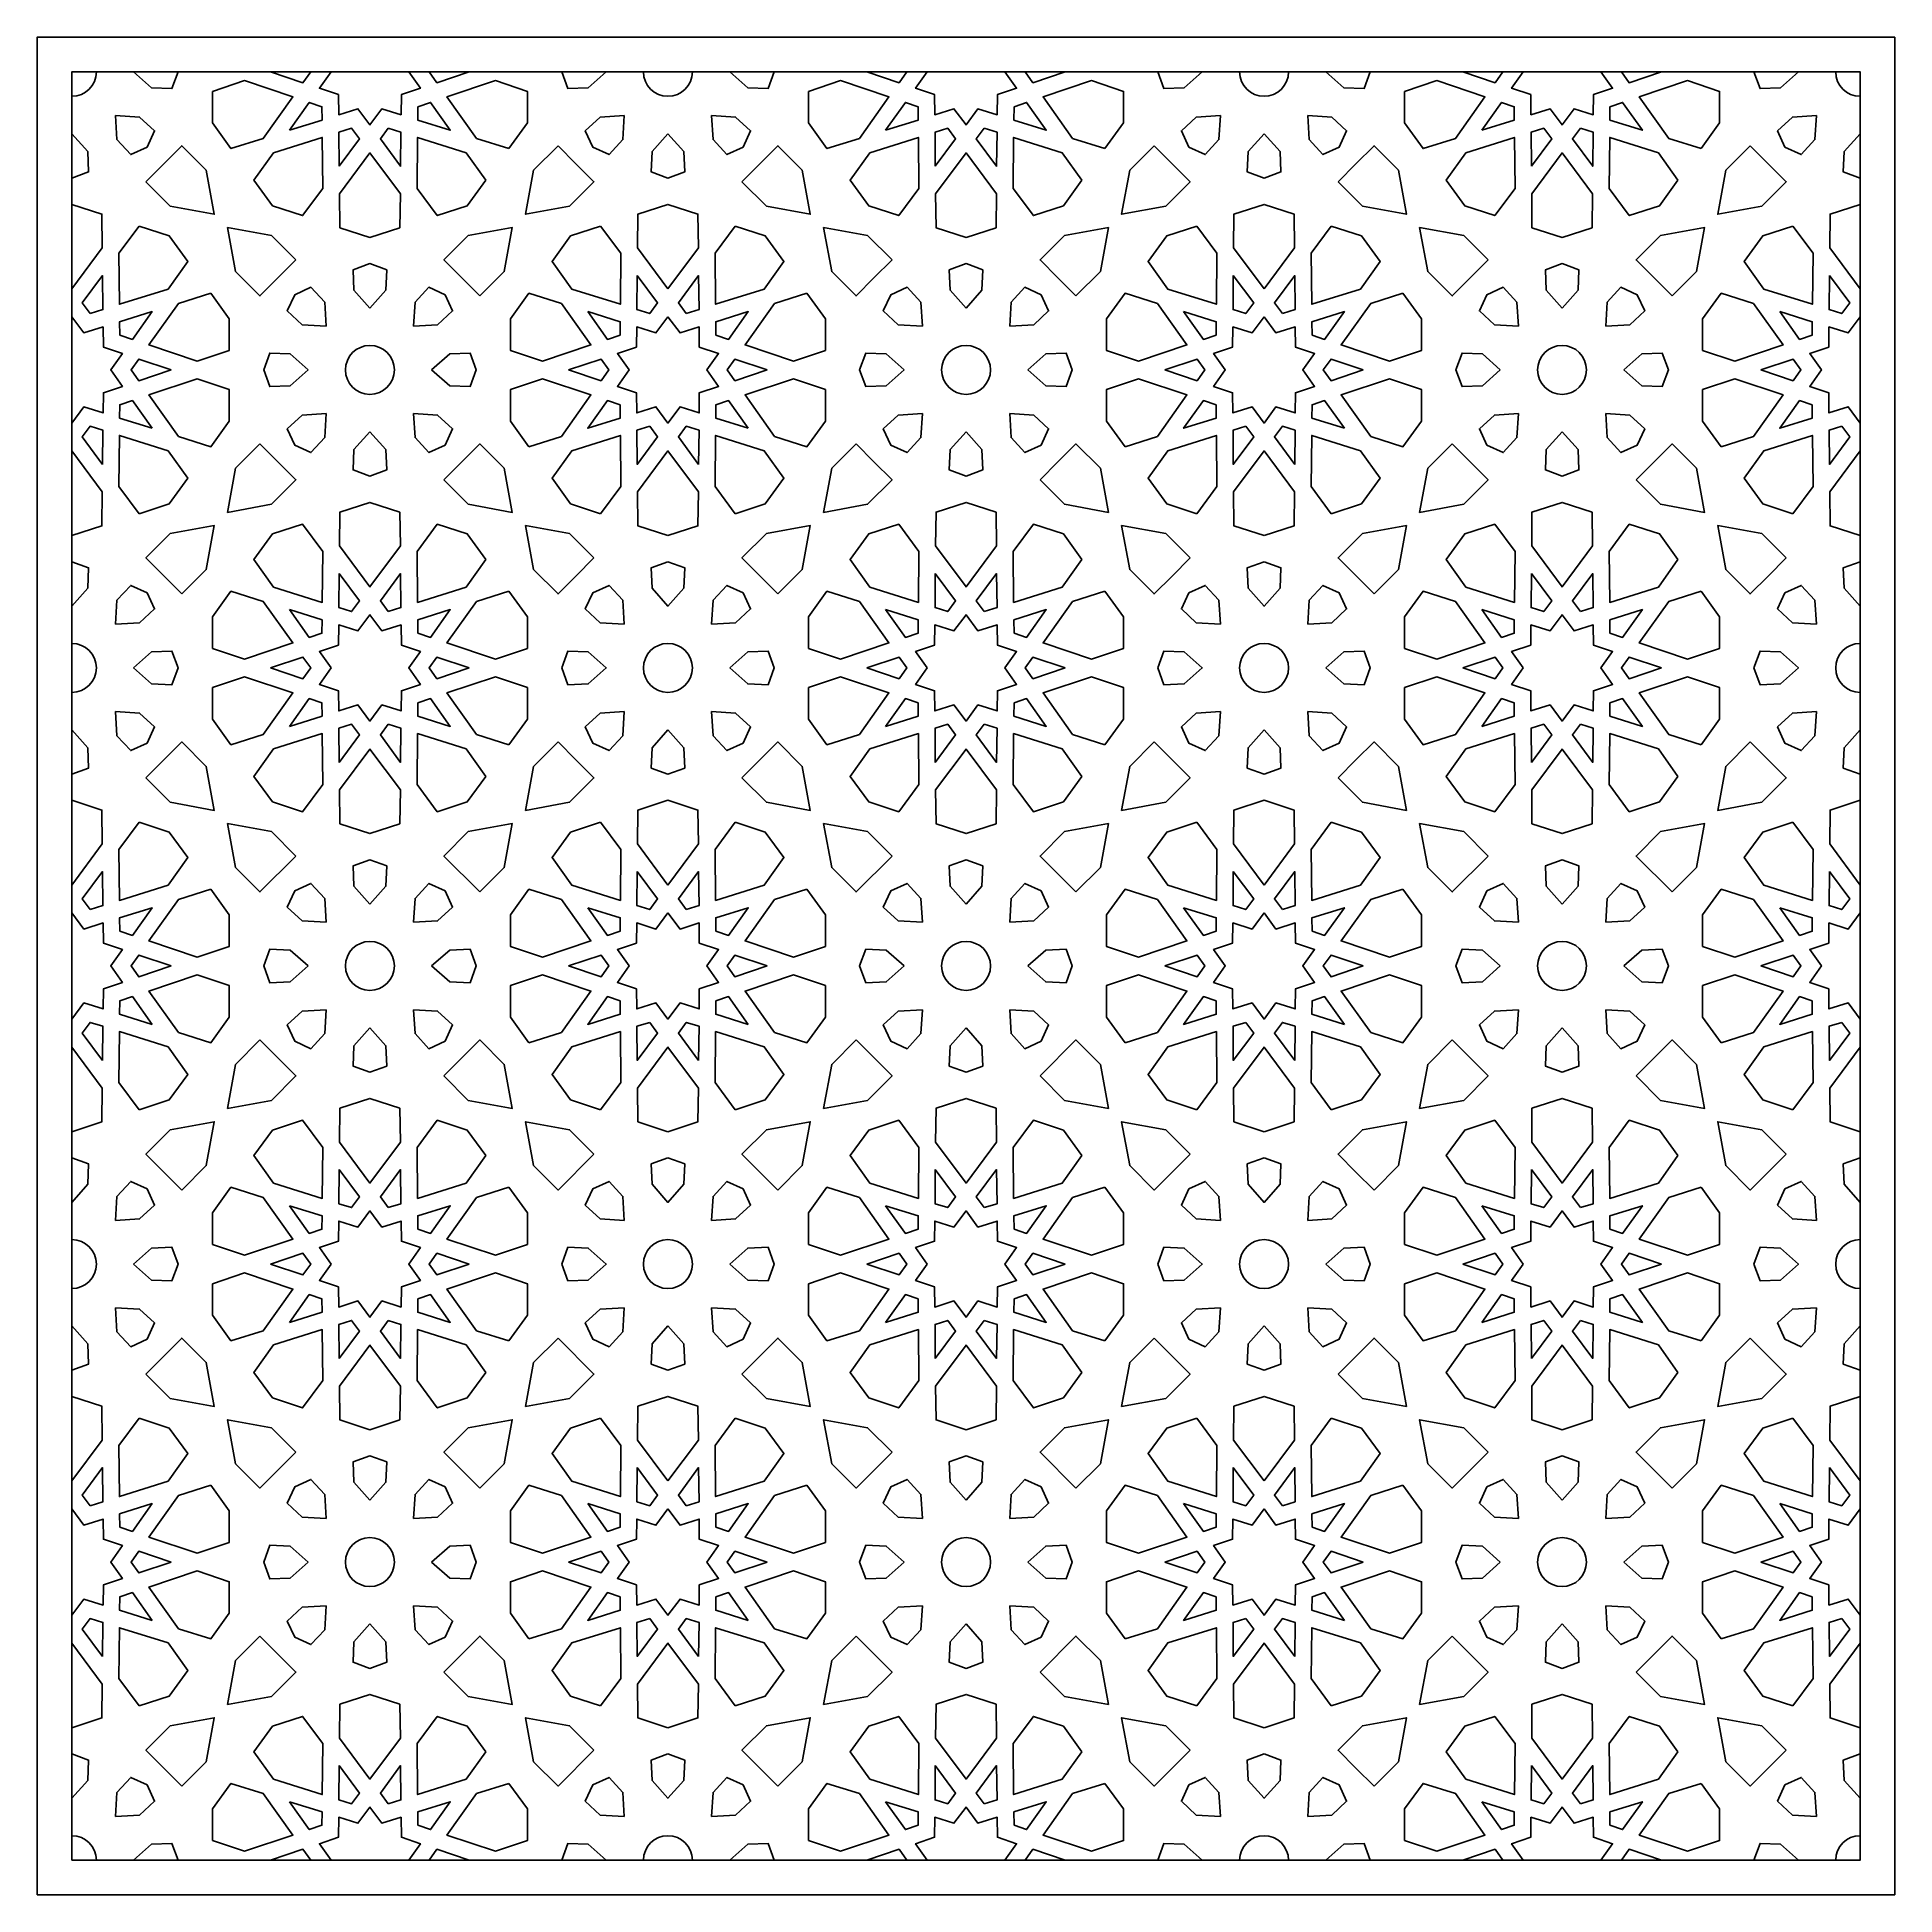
# Model space of a CAD drawing. Extents: x 122 to 256, y 179 to 312.
import ezdxf

# ---------------------------------------------------------------- set-up
doc = ezdxf.new("R2010")
doc.units = 0
doc.layers.add('LAYER_01', color=7, linetype='CONTINUOUS')

msp = doc.modelspace()

# ---------------------------------------------------------------- linework, layer by layer
at = {"layer": 'LAYER_01'}
for points in [[(122.44, 178.53), (256.03, 178.53), (256.03, 312.12), (122.44, 312.12)], [(124.94, 181.02), (253.54, 181.02), (253.54, 309.63), (124.94, 309.63)], [(135.04, 308.22), (137.35, 309), (140.83, 307.83), (138.7, 304.84), (136.38, 304.11), (135.04, 305.95)], [(156.36, 304.11), (154.04, 304.84), (151.91, 307.83), (155.39, 309), (157.7, 308.22), (157.7, 305.95)], [(177.91, 308.22), (180.22, 309), (183.69, 307.83), (181.57, 304.84), (179.24, 304.11), (177.91, 305.95)], [(199.23, 304.11), (196.9, 304.84), (194.78, 307.83), (198.26, 309), (200.57, 308.22), (200.57, 305.95)], [(220.78, 308.22), (223.09, 309), (226.56, 307.83), (224.44, 304.84), (222.11, 304.11), (220.78, 305.95)], [(242.1, 304.11), (239.77, 304.84), (237.65, 307.83), (241.12, 309), (243.43, 308.22), (243.43, 305.95)], [(140.59, 305.43), (142.93, 306.16), (142.92, 307.12), (142.01, 307.43)], [(149.82, 307.12), (149.81, 306.16), (152.15, 305.43), (150.73, 307.43)], [(183.46, 305.43), (185.8, 306.16), (185.79, 307.12), (184.88, 307.43)], [(192.69, 307.12), (192.68, 306.16), (195.01, 305.43), (193.59, 307.43)], [(226.33, 305.43), (228.67, 306.16), (228.66, 307.12), (227.75, 307.43)], [(235.55, 307.12), (235.54, 306.16), (237.88, 305.43), (236.46, 307.43)], [(128.08, 306.49), (128.18, 304.76), (129.17, 303.68), (130.34, 304.22), (130.88, 305.39), (129.8, 306.38)], [(164.66, 306.49), (162.94, 306.38), (161.86, 305.39), (162.4, 304.22), (163.57, 303.68), (164.56, 304.76)], [(170.94, 306.49), (171.05, 304.76), (172.04, 303.68), (173.21, 304.22), (173.75, 305.39), (172.67, 306.38)], [(207.53, 306.49), (205.8, 306.38), (204.73, 305.39), (205.27, 304.22), (206.44, 303.68), (207.42, 304.76)], [(213.81, 306.49), (213.92, 304.76), (214.91, 303.68), (216.08, 304.22), (216.61, 305.39), (215.54, 306.38)], [(250.4, 306.49), (248.67, 306.38), (247.6, 305.39), (248.13, 304.22), (249.3, 303.68), (250.29, 304.76)], [(139.44, 303.81), (138.03, 301.83), (139.37, 299.99), (141.53, 299.29), (142.98, 301.24), (142.94, 304.91)], [(144.16, 302.84), (145.62, 304.8), (145.05, 305.57), (144.14, 305.29)], [(147.69, 305.57), (147.12, 304.8), (148.58, 302.84), (148.6, 305.29)], [(154.71, 301.83), (153.37, 299.99), (151.21, 299.29), (149.76, 301.24), (149.8, 304.91), (153.29, 303.81)], [(167.8, 305.18), (166.66, 303.89), (166.6, 302.43), (167.8, 301.98), (169.01, 302.43), (168.95, 303.89)], [(182.31, 303.81), (180.9, 301.83), (182.24, 299.99), (184.4, 299.29), (185.85, 301.24), (185.81, 304.91)], [(187.03, 302.84), (188.49, 304.8), (187.92, 305.57), (187.01, 305.29)], [(190.55, 305.57), (189.98, 304.8), (191.44, 302.84), (191.47, 305.29)], [(197.57, 301.83), (196.24, 299.99), (194.08, 299.29), (192.63, 301.24), (192.66, 304.91), (196.16, 303.81)], [(210.67, 305.18), (209.52, 303.89), (209.46, 302.43), (210.67, 301.98), (211.88, 302.43), (211.82, 303.89)], [(225.18, 303.81), (223.77, 301.83), (225.1, 299.99), (227.26, 299.29), (228.72, 301.24), (228.68, 304.91)], [(229.9, 302.84), (231.36, 304.8), (230.79, 305.57), (229.87, 305.29)], [(233.42, 305.57), (232.85, 304.8), (234.31, 302.84), (234.34, 305.29)], [(240.44, 301.83), (239.11, 299.99), (236.94, 299.29), (235.49, 301.24), (235.53, 304.91), (239.03, 303.81)], [(130.26, 301.72), (131.55, 303.01), (132.84, 304.31), (134.6, 302.55), (135.18, 299.39), (132.01, 299.97)], [(148.53, 298.42), (148.56, 300.85), (146.37, 303.8), (144.18, 300.85), (144.21, 298.42), (146.37, 297.72)], [(159.9, 304.31), (161.19, 303.01), (162.48, 301.72), (160.73, 299.97), (157.56, 299.39), (158.14, 302.55)], [(173.12, 301.72), (174.42, 303.01), (175.71, 304.31), (177.46, 302.55), (178.04, 299.39), (174.88, 299.97)], [(191.4, 298.42), (191.42, 300.85), (189.24, 303.8), (187.05, 300.85), (187.08, 298.42), (189.24, 297.72)], [(202.76, 304.31), (204.06, 303.01), (205.35, 301.72), (203.6, 299.97), (200.43, 299.39), (201.01, 302.55)], [(215.99, 301.72), (217.28, 303.01), (218.58, 304.31), (220.33, 302.55), (220.91, 299.39), (217.75, 299.97)], [(234.27, 298.42), (234.29, 300.85), (232.1, 303.8), (229.92, 300.85), (229.94, 298.42), (232.1, 297.72)], [(245.63, 304.31), (246.92, 303.01), (248.22, 301.72), (246.46, 299.97), (243.3, 299.39), (243.88, 302.55)], [(167.8, 294.02), (165.62, 296.97), (165.64, 299.4), (167.8, 300.1), (169.96, 299.4), (169.99, 296.97)], [(210.67, 294.02), (208.48, 296.97), (208.51, 299.4), (210.67, 300.1), (212.83, 299.4), (212.86, 296.97)], [(129.78, 298.53), (131.94, 297.83), (133.27, 295.99), (131.86, 294.01), (128.36, 292.91), (128.32, 296.58)], [(141.05, 296.1), (139.76, 294.81), (138.46, 293.51), (136.71, 295.27), (136.13, 298.43), (139.29, 297.85)], [(154.28, 293.51), (152.98, 294.81), (151.69, 296.1), (153.44, 297.85), (156.61, 298.43), (156.03, 295.27)], [(162.96, 298.53), (164.42, 296.58), (164.38, 292.91), (160.88, 294.01), (159.47, 295.99), (160.8, 297.83)], [(172.64, 298.53), (174.8, 297.83), (176.14, 295.99), (174.73, 294.01), (171.23, 292.91), (171.19, 296.58)], [(183.92, 296.1), (182.62, 294.81), (181.33, 293.51), (179.58, 295.27), (179, 298.43), (182.16, 297.85)], [(197.14, 293.51), (195.85, 294.81), (194.56, 296.1), (196.31, 297.85), (199.48, 298.43), (198.9, 295.27)], [(205.83, 298.53), (207.28, 296.58), (207.25, 292.91), (203.75, 294.01), (202.33, 295.99), (203.67, 297.83)], [(215.51, 298.53), (217.67, 297.83), (219.01, 295.99), (217.6, 294.01), (214.1, 292.91), (214.06, 296.58)], [(226.78, 296.1), (225.49, 294.81), (224.2, 293.51), (222.44, 295.27), (221.86, 298.43), (225.03, 297.85)], [(240.01, 293.51), (238.72, 294.81), (237.43, 296.1), (239.18, 297.85), (242.35, 298.43), (241.77, 295.27)], [(248.7, 298.53), (250.15, 296.58), (250.11, 292.91), (246.61, 294.01), (245.2, 295.99), (246.54, 297.83)], [(146.37, 292.64), (147.52, 293.93), (147.58, 295.39), (146.37, 295.84), (145.16, 295.39), (145.22, 293.93)], [(189.24, 292.64), (190.38, 293.93), (190.44, 295.39), (189.24, 295.84), (188.03, 295.39), (188.09, 293.93)], [(232.1, 292.64), (233.25, 293.93), (233.31, 295.39), (232.1, 295.84), (230.9, 295.39), (230.96, 293.93)], [(126.25, 292.25), (127.17, 292.53), (127.14, 294.98), (125.68, 293.02)], [(143.23, 291.33), (143.12, 293.06), (142.13, 294.14), (140.96, 293.6), (140.43, 292.43), (141.5, 291.44)], [(149.51, 291.33), (151.24, 291.44), (152.31, 292.43), (151.77, 293.6), (150.61, 294.14), (149.62, 293.06)], [(165.6, 294.98), (165.57, 292.53), (166.49, 292.25), (167.06, 293.02)], [(169.12, 292.25), (170.04, 292.53), (170.01, 294.98), (168.55, 293.02)], [(186.1, 291.33), (185.99, 293.06), (185, 294.14), (183.83, 293.6), (183.29, 292.43), (184.37, 291.44)], [(192.38, 291.33), (194.11, 291.44), (195.18, 292.43), (194.64, 293.6), (193.47, 294.14), (192.48, 293.06)], [(208.46, 294.98), (208.44, 292.53), (209.35, 292.25), (209.93, 293.02)], [(211.99, 292.25), (212.9, 292.53), (212.88, 294.98), (211.42, 293.02)], [(228.96, 291.33), (228.86, 293.06), (227.87, 294.14), (226.7, 293.6), (226.16, 292.43), (227.24, 291.44)], [(235.25, 291.33), (236.97, 291.44), (238.05, 292.43), (237.51, 293.6), (236.34, 294.14), (235.35, 293.06)], [(251.33, 294.98), (251.31, 292.53), (252.22, 292.25), (252.79, 293.02)], [(134.93, 293.71), (132.6, 292.98), (130.48, 289.99), (133.95, 288.83), (136.26, 289.6), (136.26, 291.87)], [(160.14, 292.98), (157.81, 293.71), (156.48, 291.87), (156.48, 289.6), (158.78, 288.83), (162.26, 289.99)], [(177.8, 293.71), (175.47, 292.98), (173.35, 289.99), (176.82, 288.83), (179.13, 289.6), (179.13, 291.87)], [(203, 292.98), (200.68, 293.71), (199.34, 291.87), (199.34, 289.6), (201.65, 288.83), (205.13, 289.99)], [(220.66, 293.71), (218.34, 292.98), (216.21, 289.99), (219.69, 288.83), (222, 289.6), (222, 291.87)], [(245.87, 292.98), (243.55, 293.71), (242.21, 291.87), (242.21, 289.6), (244.52, 288.83), (248, 289.99)], [(128.38, 290.7), (129.29, 290.39), (130.71, 292.39), (128.37, 291.66)], [(162.03, 292.39), (163.45, 290.39), (164.36, 290.7), (164.37, 291.66)], [(167.8, 292.01), (166.94, 290.85), (165.56, 291.28), (165.54, 289.83), (164.17, 289.37), (165.01, 288.19), (164.17, 287.01), (165.54, 286.55), (165.56, 285.1), (166.94, 285.54), (167.8, 284.37), (168.67, 285.54), (170.05, 285.1), (170.06, 286.55), (171.44, 287.01), (170.6, 288.19), (171.44, 289.37), (170.06, 289.83), (170.05, 291.28), (168.67, 290.85)], [(171.25, 290.7), (172.16, 290.39), (173.58, 292.39), (171.24, 291.66)], [(204.89, 292.39), (206.31, 290.39), (207.22, 290.7), (207.23, 291.66)], [(210.67, 292.01), (209.81, 290.85), (208.43, 291.28), (208.41, 289.83), (207.04, 289.37), (207.88, 288.19), (207.04, 287.01), (208.41, 286.55), (208.43, 285.1), (209.81, 285.54), (210.67, 284.37), (211.53, 285.54), (212.92, 285.1), (212.93, 286.55), (214.3, 287.01), (213.46, 288.19), (214.3, 289.37), (212.93, 289.83), (212.92, 291.28), (211.53, 290.85)], [(214.12, 290.7), (215.03, 290.39), (216.45, 292.39), (214.11, 291.66)], [(247.76, 292.39), (249.18, 290.39), (250.09, 290.7), (250.1, 291.66)], [(132.08, 288.19), (129.75, 288.97), (129.2, 288.19), (129.75, 287.41)], [(141.93, 288.19), (140.63, 289.34), (139.17, 289.4), (138.73, 288.19), (139.17, 286.99), (140.63, 287.05)], [(150.81, 288.19), (152.11, 287.05), (153.57, 286.99), (154.01, 288.19), (153.57, 289.4), (152.11, 289.34)], [(160.66, 288.19), (162.99, 287.41), (163.54, 288.19), (162.99, 288.97)], [(174.94, 288.19), (172.62, 288.97), (172.07, 288.19), (172.62, 287.41)], [(184.8, 288.19), (183.5, 289.34), (182.04, 289.4), (181.59, 288.19), (182.04, 286.99), (183.5, 287.05)], [(193.68, 288.19), (194.97, 287.05), (196.43, 286.99), (196.88, 288.19), (196.43, 289.4), (194.97, 289.34)], [(203.53, 288.19), (205.85, 287.41), (206.41, 288.19), (205.85, 288.97)], [(217.81, 288.19), (215.49, 288.97), (214.93, 288.19), (215.49, 287.41)], [(227.66, 288.19), (226.37, 289.34), (224.91, 289.4), (224.46, 288.19), (224.91, 286.99), (226.37, 287.05)], [(236.55, 288.19), (237.84, 287.05), (239.3, 286.99), (239.75, 288.19), (239.3, 289.4), (237.84, 289.34)], [(246.4, 288.19), (248.72, 287.41), (249.28, 288.19), (248.72, 288.97)], [(132.6, 283.4), (134.93, 282.67), (136.26, 284.51), (136.26, 286.78), (133.95, 287.56), (130.48, 286.39)], [(157.81, 282.67), (160.14, 283.4), (162.26, 286.39), (158.78, 287.56), (156.48, 286.78), (156.48, 284.51)], [(175.47, 283.4), (177.8, 282.67), (179.13, 284.51), (179.13, 286.78), (176.82, 287.56), (173.35, 286.39)], [(200.68, 282.67), (203, 283.4), (205.13, 286.39), (201.65, 287.56), (199.34, 286.78), (199.34, 284.51)], [(218.34, 283.4), (220.66, 282.67), (222, 284.51), (222, 286.78), (219.69, 287.56), (216.21, 286.39)], [(243.55, 282.67), (245.87, 283.4), (248, 286.39), (244.52, 287.56), (242.21, 286.78), (242.21, 284.51)], [(130.71, 284), (129.29, 285.99), (128.38, 285.69), (128.37, 284.73)], [(164.36, 285.69), (163.45, 285.99), (162.03, 284), (164.37, 284.73)], [(173.58, 284), (172.16, 285.99), (171.25, 285.69), (171.24, 284.73)], [(207.22, 285.69), (206.31, 285.99), (204.89, 284), (207.23, 284.73)], [(216.45, 284), (215.03, 285.99), (214.12, 285.69), (214.11, 284.73)], [(250.09, 285.69), (249.18, 285.99), (247.76, 284), (250.1, 284.73)], [(143.23, 285.05), (141.5, 284.95), (140.43, 283.96), (140.96, 282.79), (142.13, 282.25), (143.12, 283.33)], [(149.51, 285.05), (149.62, 283.33), (150.61, 282.25), (151.77, 282.79), (152.31, 283.96), (151.24, 284.95)], [(186.1, 285.05), (184.37, 284.95), (183.29, 283.96), (183.83, 282.79), (185, 282.25), (185.99, 283.33)], [(192.38, 285.05), (192.48, 283.33), (193.47, 282.25), (194.64, 282.79), (195.18, 283.96), (194.11, 284.95)], [(228.96, 285.05), (227.24, 284.95), (226.16, 283.96), (226.7, 282.79), (227.87, 282.25), (228.86, 283.33)], [(235.25, 285.05), (235.35, 283.33), (236.34, 282.25), (237.51, 282.79), (238.05, 283.96), (236.97, 284.95)], [(127.14, 281.4), (127.17, 283.85), (126.25, 284.14), (125.68, 283.37)], [(129.78, 277.85), (128.32, 279.81), (128.36, 283.48), (131.86, 282.38), (133.27, 280.4), (131.94, 278.56)], [(146.37, 283.75), (145.22, 282.46), (145.16, 281), (146.37, 280.55), (147.58, 281), (147.52, 282.46)], [(162.96, 277.85), (160.8, 278.56), (159.47, 280.4), (160.88, 282.38), (164.38, 283.48), (164.42, 279.81)], [(166.49, 284.14), (165.57, 283.85), (165.6, 281.4), (167.06, 283.37)], [(170.01, 281.4), (170.04, 283.85), (169.12, 284.14), (168.55, 283.37)], [(172.64, 277.85), (171.19, 279.81), (171.23, 283.48), (174.73, 282.38), (176.14, 280.4), (174.8, 278.56)], [(189.24, 283.75), (188.09, 282.46), (188.03, 281), (189.24, 280.55), (190.44, 281), (190.38, 282.46)], [(205.83, 277.85), (203.67, 278.56), (202.33, 280.4), (203.75, 282.38), (207.25, 283.48), (207.28, 279.81)], [(209.35, 284.14), (208.44, 283.85), (208.46, 281.4), (209.93, 283.37)], [(212.88, 281.4), (212.9, 283.85), (211.99, 284.14), (211.42, 283.37)], [(215.51, 277.85), (214.06, 279.81), (214.1, 283.48), (217.6, 282.38), (219.01, 280.4), (217.67, 278.56)], [(232.1, 283.75), (230.96, 282.46), (230.9, 281), (232.1, 280.55), (233.31, 281), (233.25, 282.46)], [(248.7, 277.85), (246.54, 278.56), (245.2, 280.4), (246.61, 282.38), (250.11, 283.48), (250.15, 279.81)], [(252.22, 284.14), (251.31, 283.85), (251.33, 281.4), (252.79, 283.37)], [(138.46, 282.87), (139.76, 281.58), (141.05, 280.29), (139.29, 278.53), (136.13, 277.95), (136.71, 281.12)], [(151.69, 280.29), (152.98, 281.58), (154.28, 282.87), (156.03, 281.12), (156.61, 277.95), (153.44, 278.53)], [(167.8, 276.28), (165.64, 276.98), (165.62, 279.42), (167.8, 282.37), (169.99, 279.42), (169.96, 276.98)], [(181.33, 282.87), (182.62, 281.58), (183.92, 280.29), (182.16, 278.53), (179, 277.95), (179.58, 281.12)], [(194.56, 280.29), (195.85, 281.58), (197.14, 282.87), (198.9, 281.12), (199.48, 277.95), (196.31, 278.53)], [(210.67, 276.28), (208.51, 276.98), (208.48, 279.42), (210.67, 282.37), (212.86, 279.42), (212.83, 276.98)], [(224.2, 282.87), (225.49, 281.58), (226.78, 280.29), (225.03, 278.53), (221.86, 277.95), (222.44, 281.12)], [(237.43, 280.29), (238.72, 281.58), (240.01, 282.87), (241.77, 281.12), (242.35, 277.95), (239.18, 278.53)], [(148.53, 277.97), (148.56, 275.53), (146.37, 272.59), (144.18, 275.53), (144.21, 277.97), (146.37, 278.67)], [(191.4, 277.97), (191.42, 275.53), (189.24, 272.59), (187.05, 275.53), (187.08, 277.97), (189.24, 278.67)], [(234.27, 277.97), (234.29, 275.53), (232.1, 272.59), (229.92, 275.53), (229.94, 277.97), (232.1, 278.67)], [(132.84, 272.08), (130.26, 274.67), (132.01, 276.42), (135.18, 277), (134.6, 273.83)], [(139.44, 272.57), (138.03, 274.56), (139.37, 276.4), (141.53, 277.1), (142.98, 275.14), (142.94, 271.47)], [(154.71, 274.56), (153.37, 276.4), (151.21, 277.1), (149.76, 275.14), (149.8, 271.47), (153.29, 272.57)], [(162.48, 274.67), (161.19, 273.37), (159.9, 272.08), (158.14, 273.83), (157.56, 277), (160.73, 276.42)], [(175.71, 272.08), (173.12, 274.67), (174.88, 276.42), (178.04, 277), (177.46, 273.83)], [(182.31, 272.57), (180.9, 274.56), (182.24, 276.4), (184.4, 277.1), (185.85, 275.14), (185.81, 271.47)], [(197.57, 274.56), (196.24, 276.4), (194.08, 277.1), (192.63, 275.14), (192.66, 271.47), (196.16, 272.57)], [(205.35, 274.67), (204.06, 273.37), (202.76, 272.08), (201.01, 273.83), (200.43, 277), (203.6, 276.42)], [(218.58, 272.08), (215.99, 274.67), (217.75, 276.42), (220.91, 277), (220.33, 273.83)], [(225.18, 272.57), (223.77, 274.56), (225.1, 276.4), (227.26, 277.1), (228.72, 275.14), (228.68, 271.47)], [(240.44, 274.56), (239.11, 276.4), (236.94, 277.1), (235.49, 275.14), (235.53, 271.47), (239.03, 272.57)], [(248.22, 274.67), (246.92, 273.37), (245.63, 272.08), (243.88, 273.83), (243.3, 277), (246.46, 276.42)], [(167.8, 274.4), (166.6, 273.96), (166.66, 272.5), (167.8, 271.2), (168.95, 272.5), (169.01, 273.96)], [(210.67, 274.4), (209.46, 273.96), (209.52, 272.5), (210.67, 271.2), (211.82, 272.5), (211.88, 273.96)], [(128.08, 269.9), (129.8, 270.01), (130.88, 271), (130.34, 272.16), (129.17, 272.7), (128.18, 271.63)], [(144.16, 273.55), (145.62, 271.58), (145.05, 270.81), (144.14, 271.1)], [(147.69, 270.81), (147.12, 271.58), (148.58, 273.55), (148.6, 271.1)], [(164.66, 269.9), (164.56, 271.63), (163.57, 272.7), (162.4, 272.16), (161.86, 271), (162.94, 270.01)], [(170.94, 269.9), (172.67, 270.01), (173.75, 271), (173.21, 272.16), (172.04, 272.7), (171.05, 271.63)], [(187.03, 273.55), (188.49, 271.58), (187.92, 270.81), (187.01, 271.1)], [(190.55, 270.81), (189.98, 271.58), (191.44, 273.55), (191.47, 271.1)], [(207.53, 269.9), (207.42, 271.63), (206.44, 272.7), (205.27, 272.16), (204.73, 271), (205.8, 270.01)], [(213.81, 269.9), (215.54, 270.01), (216.61, 271), (216.08, 272.16), (214.91, 272.7), (213.92, 271.63)], [(229.9, 273.55), (231.36, 271.58), (230.79, 270.81), (229.87, 271.1)], [(233.42, 270.81), (232.85, 271.58), (234.31, 273.55), (234.34, 271.1)], [(250.4, 269.9), (250.29, 271.63), (249.3, 272.7), (248.13, 272.16), (247.6, 271), (248.67, 270.01)], [(135.04, 268.17), (137.35, 267.39), (140.83, 268.56), (138.7, 271.55), (136.38, 272.28), (135.04, 270.44)], [(156.36, 272.28), (154.04, 271.55), (151.91, 268.56), (155.39, 267.39), (157.7, 268.17), (157.7, 270.44)], [(177.91, 268.17), (180.22, 267.39), (183.69, 268.56), (181.57, 271.55), (179.24, 272.28), (177.91, 270.44)], [(199.23, 272.28), (196.9, 271.55), (194.78, 268.56), (198.26, 267.39), (200.57, 268.17), (200.57, 270.44)], [(220.78, 268.17), (223.09, 267.39), (226.56, 268.56), (224.44, 271.55), (222.11, 272.28), (220.78, 270.44)], [(242.1, 272.28), (239.77, 271.55), (237.65, 268.56), (241.12, 267.39), (243.43, 268.17), (243.43, 270.44)], [(140.59, 270.96), (142.93, 270.22), (142.92, 269.26), (142.01, 268.96)], [(143.58, 266.76), (142.74, 265.58), (144.11, 265.12), (144.13, 263.67), (145.51, 264.1), (146.37, 262.94), (147.23, 264.1), (148.61, 263.67), (148.63, 265.12), (150, 265.58), (149.16, 266.76), (150, 267.94), (148.63, 268.4), (148.61, 269.85), (147.23, 269.42), (146.37, 270.58), (145.51, 269.42), (144.13, 269.85), (144.11, 268.4), (142.74, 267.94)], [(149.82, 269.26), (149.81, 270.22), (152.15, 270.96), (150.73, 268.96)], [(183.46, 270.96), (185.8, 270.22), (185.79, 269.26), (184.88, 268.96)], [(186.44, 266.76), (185.61, 265.58), (186.98, 265.12), (186.99, 263.67), (188.37, 264.1), (189.24, 262.94), (190.1, 264.1), (191.48, 263.67), (191.5, 265.12), (192.87, 265.58), (192.03, 266.76), (192.87, 267.94), (191.5, 268.4), (191.48, 269.85), (190.1, 269.42), (189.24, 270.58), (188.37, 269.42), (186.99, 269.85), (186.98, 268.4), (185.61, 267.94)], [(192.69, 269.26), (192.68, 270.22), (195.01, 270.96), (193.59, 268.96)], [(226.33, 270.96), (228.67, 270.22), (228.66, 269.26), (227.75, 268.96)], [(229.31, 266.76), (228.47, 265.58), (229.85, 265.12), (229.86, 263.67), (231.24, 264.1), (232.1, 262.94), (232.97, 264.1), (234.35, 263.67), (234.36, 265.12), (235.74, 265.58), (234.9, 266.76), (235.74, 267.94), (234.36, 268.4), (234.35, 269.85), (232.97, 269.42), (232.1, 270.58), (231.24, 269.42), (229.86, 269.85), (229.85, 268.4), (228.47, 267.94)], [(235.55, 269.26), (235.54, 270.22), (237.88, 270.96), (236.46, 268.96)], [(129.38, 266.76), (130.67, 265.61), (132.13, 265.55), (132.58, 266.76), (132.13, 267.97), (130.67, 267.91)], [(139.23, 266.76), (141.55, 265.98), (142.11, 266.76), (141.55, 267.54)], [(153.51, 266.76), (151.19, 265.98), (150.63, 266.76), (151.19, 267.54)], [(160.16, 266.76), (160.61, 265.55), (162.07, 265.61), (163.36, 266.76), (162.07, 267.91), (160.61, 267.97)], [(172.25, 266.76), (173.54, 265.61), (175, 265.55), (175.45, 266.76), (175, 267.97), (173.54, 267.91)], [(182.1, 266.76), (184.42, 265.98), (184.98, 266.76), (184.42, 267.54)], [(196.38, 266.76), (194.05, 265.98), (193.5, 266.76), (194.05, 267.54)], [(203.03, 266.76), (203.47, 265.55), (204.93, 265.61), (206.23, 266.76), (204.93, 267.91), (203.47, 267.97)], [(215.11, 266.76), (216.41, 265.61), (217.87, 265.55), (218.31, 266.76), (217.87, 267.97), (216.41, 267.91)], [(224.96, 266.76), (227.29, 265.98), (227.84, 266.76), (227.29, 267.54)], [(239.25, 266.76), (236.92, 265.98), (236.37, 266.76), (236.92, 267.54)], [(245.89, 266.76), (246.34, 265.55), (247.8, 265.61), (249.1, 266.76), (247.8, 267.91), (246.34, 267.97)], [(135.04, 265.35), (137.35, 266.13), (140.83, 264.96), (138.7, 261.97), (136.38, 261.24), (135.04, 263.08)], [(156.36, 261.24), (154.04, 261.97), (151.91, 264.96), (155.39, 266.13), (157.7, 265.35), (157.7, 263.08)], [(177.91, 265.35), (180.22, 266.13), (183.69, 264.96), (181.57, 261.97), (179.24, 261.24), (177.91, 263.08)], [(199.23, 261.24), (196.9, 261.97), (194.78, 264.96), (198.26, 266.13), (200.57, 265.35), (200.57, 263.08)], [(220.78, 265.35), (223.09, 266.13), (226.56, 264.96), (224.44, 261.97), (222.11, 261.24), (220.78, 263.08)], [(242.1, 261.24), (239.77, 261.97), (237.65, 264.96), (241.12, 266.13), (243.43, 265.35), (243.43, 263.08)], [(140.59, 262.56), (142.93, 263.3), (142.92, 264.25), (142.01, 264.56)], [(149.82, 264.25), (149.81, 263.3), (152.15, 262.56), (150.73, 264.56)], [(183.46, 262.56), (185.8, 263.3), (185.79, 264.25), (184.88, 264.56)], [(192.69, 264.25), (192.68, 263.3), (195.01, 262.56), (193.59, 264.56)], [(226.33, 262.56), (228.67, 263.3), (228.66, 264.25), (227.75, 264.56)], [(235.55, 264.25), (235.54, 263.3), (237.88, 262.56), (236.46, 264.56)], [(128.08, 263.62), (128.18, 261.89), (129.17, 260.82), (130.34, 261.35), (130.88, 262.52), (129.8, 263.51)], [(164.66, 263.62), (162.94, 263.51), (161.86, 262.52), (162.4, 261.35), (163.57, 260.82), (164.56, 261.89)], [(170.94, 263.62), (171.05, 261.89), (172.04, 260.82), (173.21, 261.35), (173.75, 262.52), (172.67, 263.51)], [(207.53, 263.62), (205.8, 263.51), (204.73, 262.52), (205.27, 261.35), (206.44, 260.82), (207.42, 261.89)], [(213.81, 263.62), (213.92, 261.89), (214.91, 260.82), (216.08, 261.35), (216.61, 262.52), (215.54, 263.51)], [(250.4, 263.62), (248.67, 263.51), (247.6, 262.52), (248.13, 261.35), (249.3, 260.82), (250.29, 261.89)], [(139.44, 260.95), (138.03, 258.96), (139.37, 257.12), (141.53, 256.42), (142.98, 258.38), (142.94, 262.04)], [(144.16, 259.97), (145.62, 261.94), (145.05, 262.71), (144.14, 262.42)], [(147.69, 262.71), (147.12, 261.94), (148.58, 259.97), (148.6, 262.42)], [(154.71, 258.96), (153.37, 257.12), (151.21, 256.42), (149.76, 258.38), (149.8, 262.04), (153.29, 260.95)], [(167.8, 262.32), (166.66, 261.02), (166.6, 259.56), (167.8, 259.12), (169.01, 259.56), (168.95, 261.02)], [(182.31, 260.95), (180.9, 258.96), (182.24, 257.12), (184.4, 256.42), (185.85, 258.38), (185.81, 262.04)], [(187.03, 259.97), (188.49, 261.94), (187.92, 262.71), (187.01, 262.42)], [(190.55, 262.71), (189.98, 261.94), (191.44, 259.97), (191.47, 262.42)], [(197.57, 258.96), (196.24, 257.12), (194.08, 256.42), (192.63, 258.38), (192.66, 262.04), (196.16, 260.95)], [(210.67, 262.32), (209.52, 261.02), (209.46, 259.56), (210.67, 259.12), (211.88, 259.56), (211.82, 261.02)], [(225.18, 260.95), (223.77, 258.96), (225.1, 257.12), (227.26, 256.42), (228.72, 258.38), (228.68, 262.04)], [(229.9, 259.97), (231.36, 261.94), (230.79, 262.71), (229.87, 262.42)], [(233.42, 262.71), (232.85, 261.94), (234.31, 259.97), (234.34, 262.42)], [(240.44, 258.96), (239.11, 257.12), (236.94, 256.42), (235.49, 258.38), (235.53, 262.04), (239.03, 260.95)], [(130.26, 258.85), (131.55, 260.15), (132.84, 261.44), (134.6, 259.68), (135.18, 256.52), (132.01, 257.1)], [(148.53, 255.55), (148.56, 257.99), (146.37, 260.93), (144.18, 257.99), (144.21, 255.55), (146.37, 254.85)], [(159.9, 261.44), (161.19, 260.15), (162.48, 258.85), (160.73, 257.1), (157.56, 256.52), (158.14, 259.68)], [(173.12, 258.85), (174.42, 260.15), (175.71, 261.44), (177.46, 259.68), (178.04, 256.52), (174.88, 257.1)], [(191.4, 255.55), (191.42, 257.99), (189.24, 260.93), (187.05, 257.99), (187.08, 255.55), (189.24, 254.85)], [(202.76, 261.44), (204.06, 260.15), (205.35, 258.85), (203.6, 257.1), (200.43, 256.52), (201.01, 259.68)], [(215.99, 258.85), (217.28, 260.15), (218.58, 261.44), (220.33, 259.68), (220.91, 256.52), (217.75, 257.1)], [(234.27, 255.55), (234.29, 257.99), (232.1, 260.93), (229.92, 257.99), (229.94, 255.55), (232.1, 254.85)], [(245.63, 261.44), (246.92, 260.15), (248.22, 258.85), (246.46, 257.1), (243.3, 256.52), (243.88, 259.68)], [(167.8, 251.15), (165.62, 254.1), (165.64, 256.54), (167.8, 257.24), (169.96, 256.54), (169.99, 254.1)], [(210.67, 251.15), (208.48, 254.1), (208.51, 256.54), (210.67, 257.24), (212.83, 256.54), (212.86, 254.1)], [(129.78, 255.66), (131.94, 254.96), (133.27, 253.12), (131.86, 251.14), (128.36, 250.04), (128.32, 253.71)], [(141.05, 253.23), (138.46, 250.65), (136.71, 252.4), (136.13, 255.57), (139.29, 254.99)], [(154.28, 250.65), (151.69, 253.23), (153.44, 254.99), (156.61, 255.57), (156.03, 252.4)], [(162.96, 255.66), (164.42, 253.71), (164.38, 250.04), (160.88, 251.14), (159.47, 253.12), (160.8, 254.96)], [(172.64, 255.66), (174.8, 254.96), (176.14, 253.12), (174.73, 251.14), (171.23, 250.04), (171.19, 253.71)], [(183.92, 253.23), (181.33, 250.65), (179.58, 252.4), (179, 255.57), (182.16, 254.99)], [(197.14, 250.65), (194.56, 253.23), (196.31, 254.99), (199.48, 255.57), (198.9, 252.4)], [(205.83, 255.66), (207.28, 253.71), (207.25, 250.04), (203.75, 251.14), (202.33, 253.12), (203.67, 254.96)], [(215.51, 255.66), (217.67, 254.96), (219.01, 253.12), (217.6, 251.14), (214.1, 250.04), (214.06, 253.71)], [(226.78, 253.23), (224.2, 250.65), (222.44, 252.4), (221.86, 255.57), (225.03, 254.99)], [(240.01, 250.65), (237.43, 253.23), (239.18, 254.99), (242.35, 255.57), (241.77, 252.4)], [(248.7, 255.66), (250.15, 253.71), (250.11, 250.04), (246.61, 251.14), (245.2, 253.12), (246.54, 254.96)], [(146.37, 249.77), (147.52, 251.06), (147.58, 252.52), (146.37, 252.97), (145.16, 252.52), (145.22, 251.06)], [(189.24, 249.77), (190.38, 251.06), (190.44, 252.52), (189.24, 252.97), (188.03, 252.52), (188.09, 251.06)], [(232.1, 249.77), (233.25, 251.06), (233.31, 252.52), (232.1, 252.97), (230.9, 252.52), (230.96, 251.06)], [(126.25, 249.38), (127.17, 249.67), (127.14, 252.12), (125.68, 250.15)], [(143.23, 248.47), (143.12, 250.19), (142.13, 251.27), (140.96, 250.73), (140.43, 249.56), (141.5, 248.57)], [(149.51, 248.47), (151.24, 248.57), (152.31, 249.56), (151.77, 250.73), (150.61, 251.27), (149.62, 250.19)], [(165.6, 252.12), (165.57, 249.67), (166.49, 249.38), (167.06, 250.15)], [(169.12, 249.38), (170.04, 249.67), (170.01, 252.12), (168.55, 250.15)], [(186.1, 248.47), (185.99, 250.19), (185, 251.27), (183.83, 250.73), (183.29, 249.56), (184.37, 248.57)], [(192.38, 248.47), (194.11, 248.57), (195.18, 249.56), (194.64, 250.73), (193.47, 251.27), (192.48, 250.19)], [(208.46, 252.12), (208.44, 249.67), (209.35, 249.38), (209.93, 250.15)], [(211.99, 249.38), (212.9, 249.67), (212.88, 252.12), (211.42, 250.15)], [(228.96, 248.47), (228.86, 250.19), (227.87, 251.27), (226.7, 250.73), (226.16, 249.56), (227.24, 248.57)], [(235.25, 248.47), (236.97, 248.57), (238.05, 249.56), (237.51, 250.73), (236.34, 251.27), (235.35, 250.19)], [(251.33, 252.12), (251.31, 249.67), (252.22, 249.38), (252.79, 250.15)], [(134.93, 250.85), (132.6, 250.12), (130.48, 247.13), (133.95, 245.96), (136.26, 246.73), (136.26, 249.01)], [(160.14, 250.12), (157.81, 250.85), (156.48, 249.01), (156.48, 246.73), (158.78, 245.96), (162.26, 247.13)], [(177.8, 250.85), (175.47, 250.12), (173.35, 247.13), (176.82, 245.96), (179.13, 246.73), (179.13, 249.01)], [(203, 250.12), (200.68, 250.85), (199.34, 249.01), (199.34, 246.73), (201.65, 245.96), (205.13, 247.13)], [(220.66, 250.85), (218.34, 250.12), (216.21, 247.13), (219.69, 245.96), (222, 246.73), (222, 249.01)], [(245.87, 250.12), (243.55, 250.85), (242.21, 249.01), (242.21, 246.73), (244.52, 245.96), (248, 247.13)], [(128.38, 247.83), (129.29, 247.53), (130.71, 249.52), (128.37, 248.79)], [(162.03, 249.52), (163.45, 247.53), (164.36, 247.83), (164.37, 248.79)], [(167.8, 249.14), (166.94, 247.98), (165.56, 248.42), (165.54, 246.97), (164.17, 246.51), (165.01, 245.33), (164.17, 244.15), (165.54, 243.68), (165.56, 242.24), (166.94, 242.67), (167.8, 241.51), (168.67, 242.67), (170.05, 242.24), (170.06, 243.68), (171.44, 244.15), (170.6, 245.33), (171.44, 246.51), (170.06, 246.97), (170.05, 248.42), (168.67, 247.98)], [(171.25, 247.83), (172.16, 247.53), (173.58, 249.52), (171.24, 248.79)], [(204.89, 249.52), (206.31, 247.53), (207.22, 247.83), (207.23, 248.79)], [(210.67, 249.14), (209.81, 247.98), (208.43, 248.42), (208.41, 246.97), (207.04, 246.51), (207.88, 245.33), (207.04, 244.15), (208.41, 243.68), (208.43, 242.24), (209.81, 242.67), (210.67, 241.51), (211.53, 242.67), (212.92, 242.24), (212.93, 243.68), (214.3, 244.15), (213.46, 245.33), (214.3, 246.51), (212.93, 246.97), (212.92, 248.42), (211.53, 247.98)], [(214.12, 247.83), (215.03, 247.53), (216.45, 249.52), (214.11, 248.79)], [(247.76, 249.52), (249.18, 247.53), (250.09, 247.83), (250.1, 248.79)], [(132.08, 245.33), (129.75, 246.11), (129.2, 245.33), (129.75, 244.54)], [(141.93, 245.33), (140.63, 246.47), (139.17, 246.53), (138.73, 245.33), (139.17, 244.12), (140.63, 244.18)], [(150.81, 245.33), (152.11, 244.18), (153.57, 244.12), (154.01, 245.33), (153.57, 246.53), (152.11, 246.47)], [(160.66, 245.33), (162.99, 244.54), (163.54, 245.33), (162.99, 246.11)], [(174.94, 245.33), (172.62, 246.11), (172.07, 245.33), (172.62, 244.54)], [(184.8, 245.33), (183.5, 246.47), (182.04, 246.53), (181.59, 245.33), (182.04, 244.12), (183.5, 244.18)], [(193.68, 245.33), (194.97, 244.18), (196.43, 244.12), (196.88, 245.33), (196.43, 246.53), (194.97, 246.47)], [(203.53, 245.33), (205.85, 244.54), (206.41, 245.33), (205.85, 246.11)], [(217.81, 245.33), (215.49, 246.11), (214.93, 245.33), (215.49, 244.54)], [(227.66, 245.33), (226.37, 246.47), (224.91, 246.53), (224.46, 245.33), (224.91, 244.12), (226.37, 244.18)], [(236.55, 245.33), (237.84, 244.18), (239.3, 244.12), (239.75, 245.33), (239.3, 246.53), (237.84, 246.47)], [(246.4, 245.33), (248.72, 244.54), (249.28, 245.33), (248.72, 246.11)], [(132.6, 240.54), (134.93, 239.81), (136.26, 241.65), (136.26, 243.92), (133.95, 244.69), (130.48, 243.52)], [(157.81, 239.81), (160.14, 240.54), (162.26, 243.52), (158.78, 244.69), (156.48, 243.92), (156.48, 241.65)], [(175.47, 240.54), (177.8, 239.81), (179.13, 241.65), (179.13, 243.92), (176.82, 244.69), (173.35, 243.52)], [(200.68, 239.81), (203, 240.54), (205.13, 243.52), (201.65, 244.69), (199.34, 243.92), (199.34, 241.65)], [(218.34, 240.54), (220.66, 239.81), (222, 241.65), (222, 243.92), (219.69, 244.69), (216.21, 243.52)], [(243.55, 239.81), (245.87, 240.54), (248, 243.52), (244.52, 244.69), (242.21, 243.92), (242.21, 241.65)], [(130.71, 241.13), (129.29, 243.13), (128.38, 242.82), (128.37, 241.86)], [(143.23, 242.18), (141.5, 242.08), (140.43, 241.09), (140.96, 239.92), (142.13, 239.38), (143.12, 240.46)], [(149.51, 242.18), (149.62, 240.46), (150.61, 239.38), (151.77, 239.92), (152.31, 241.09), (151.24, 242.08)], [(164.36, 242.82), (163.45, 243.13), (162.03, 241.13), (164.37, 241.86)], [(173.58, 241.13), (172.16, 243.13), (171.25, 242.82), (171.24, 241.86)], [(186.1, 242.18), (184.37, 242.08), (183.29, 241.09), (183.83, 239.92), (185, 239.38), (185.99, 240.46)], [(192.38, 242.18), (192.48, 240.46), (193.47, 239.38), (194.64, 239.92), (195.18, 241.09), (194.11, 242.08)], [(207.22, 242.82), (206.31, 243.13), (204.89, 241.13), (207.23, 241.86)], [(216.45, 241.13), (215.03, 243.13), (214.12, 242.82), (214.11, 241.86)], [(228.96, 242.18), (227.24, 242.08), (226.16, 241.09), (226.7, 239.92), (227.87, 239.38), (228.86, 240.46)], [(235.25, 242.18), (235.35, 240.46), (236.34, 239.38), (237.51, 239.92), (238.05, 241.09), (236.97, 242.08)], [(250.09, 242.82), (249.18, 243.13), (247.76, 241.13), (250.1, 241.86)], [(127.14, 238.54), (127.17, 240.99), (126.25, 241.27), (125.68, 240.5)], [(129.78, 234.99), (128.32, 236.94), (128.36, 240.61), (131.86, 239.51), (133.27, 237.53), (131.94, 235.69)], [(146.37, 240.88), (145.22, 239.59), (145.16, 238.13), (146.37, 237.68), (147.58, 238.13), (147.52, 239.59)], [(162.96, 234.99), (160.8, 235.69), (159.47, 237.53), (160.88, 239.51), (164.38, 240.61), (164.42, 236.94)], [(166.49, 241.27), (165.57, 240.99), (165.6, 238.54), (167.06, 240.5)], [(170.01, 238.54), (170.04, 240.99), (169.12, 241.27), (168.55, 240.5)], [(172.64, 234.99), (171.19, 236.94), (171.23, 240.61), (174.73, 239.51), (176.14, 237.53), (174.8, 235.69)], [(189.24, 240.88), (188.09, 239.59), (188.03, 238.13), (189.24, 237.68), (190.44, 238.13), (190.38, 239.59)], [(205.83, 234.99), (203.67, 235.69), (202.33, 237.53), (203.75, 239.51), (207.25, 240.61), (207.28, 236.94)], [(209.35, 241.27), (208.44, 240.99), (208.46, 238.54), (209.93, 240.5)], [(212.88, 238.54), (212.9, 240.99), (211.99, 241.27), (211.42, 240.5)], [(215.51, 234.99), (214.06, 236.94), (214.1, 240.61), (217.6, 239.51), (219.01, 237.53), (217.67, 235.69)], [(232.1, 240.88), (230.96, 239.59), (230.9, 238.13), (232.1, 237.68), (233.31, 238.13), (233.25, 239.59)], [(248.7, 234.99), (246.54, 235.69), (245.2, 237.53), (246.61, 239.51), (250.11, 240.61), (250.15, 236.94)], [(252.22, 241.27), (251.31, 240.99), (251.33, 238.54), (252.79, 240.5)], [(138.46, 240.01), (141.05, 237.42), (139.29, 235.66), (136.13, 235.09), (136.71, 238.25)], [(151.69, 237.42), (154.28, 240.01), (156.03, 238.25), (156.61, 235.09), (153.44, 235.66)], [(167.8, 233.41), (165.64, 234.12), (165.62, 236.55), (167.8, 239.5), (169.99, 236.55), (169.96, 234.12)], [(181.33, 240.01), (183.92, 237.42), (182.16, 235.66), (179, 235.09), (179.58, 238.25)], [(194.56, 237.42), (197.14, 240.01), (198.9, 238.25), (199.48, 235.09), (196.31, 235.66)], [(210.67, 233.41), (208.51, 234.12), (208.48, 236.55), (210.67, 239.5), (212.86, 236.55), (212.83, 234.12)], [(224.2, 240.01), (226.78, 237.42), (225.03, 235.66), (221.86, 235.09), (222.44, 238.25)], [(237.43, 237.42), (240.01, 240.01), (241.77, 238.25), (242.35, 235.09), (239.18, 235.66)], [(148.53, 235.1), (148.56, 232.66), (146.37, 229.72), (144.18, 232.66), (144.21, 235.1), (146.37, 235.8)], [(191.4, 235.1), (191.42, 232.66), (189.24, 229.72), (187.05, 232.66), (187.08, 235.1), (189.24, 235.8)], [(234.27, 235.1), (234.29, 232.66), (232.1, 229.72), (229.92, 232.66), (229.94, 235.1), (232.1, 235.8)], [(132.84, 229.21), (131.55, 230.51), (130.26, 231.8), (132.01, 233.55), (135.18, 234.13), (134.6, 230.97)], [(139.44, 229.7), (138.03, 231.69), (139.37, 233.53), (141.53, 234.23), (142.98, 232.27), (142.94, 228.61)], [(154.71, 231.69), (153.37, 233.53), (151.21, 234.23), (149.76, 232.27), (149.8, 228.61), (153.29, 229.7)], [(162.48, 231.8), (159.9, 229.21), (158.14, 230.97), (157.56, 234.13), (160.73, 233.55)], [(175.71, 229.21), (174.42, 230.51), (173.12, 231.8), (174.88, 233.55), (178.04, 234.13), (177.46, 230.97)], [(182.31, 229.7), (180.9, 231.69), (182.24, 233.53), (184.4, 234.23), (185.85, 232.27), (185.81, 228.61)], [(197.57, 231.69), (196.24, 233.53), (194.08, 234.23), (192.63, 232.27), (192.66, 228.61), (196.16, 229.7)], [(205.35, 231.8), (202.76, 229.21), (201.01, 230.97), (200.43, 234.13), (203.6, 233.55)], [(218.58, 229.21), (217.28, 230.51), (215.99, 231.8), (217.75, 233.55), (220.91, 234.13), (220.33, 230.97)], [(225.18, 229.7), (223.77, 231.69), (225.1, 233.53), (227.26, 234.23), (228.72, 232.27), (228.68, 228.61)], [(240.44, 231.69), (239.11, 233.53), (236.94, 234.23), (235.49, 232.27), (235.53, 228.61), (239.03, 229.7)], [(248.22, 231.8), (245.63, 229.21), (243.88, 230.97), (243.3, 234.13), (246.46, 233.55)], [(167.8, 231.54), (166.6, 231.09), (166.66, 229.63), (167.8, 228.33), (168.95, 229.63), (169.01, 231.09)], [(210.67, 231.54), (209.46, 231.09), (209.52, 229.63), (210.67, 228.33), (211.82, 229.63), (211.88, 231.09)], [(128.08, 227.03), (129.8, 227.14), (130.88, 228.13), (130.34, 229.3), (129.17, 229.83), (128.18, 228.76)], [(144.16, 230.68), (145.62, 228.72), (145.05, 227.95), (144.14, 228.23)], [(147.69, 227.95), (147.12, 228.72), (148.58, 230.68), (148.6, 228.23)], [(164.66, 227.03), (164.56, 228.76), (163.57, 229.83), (162.4, 229.3), (161.86, 228.13), (162.94, 227.14)], [(170.94, 227.03), (172.67, 227.14), (173.75, 228.13), (173.21, 229.3), (172.04, 229.83), (171.05, 228.76)], [(187.03, 230.68), (188.49, 228.72), (187.92, 227.95), (187.01, 228.23)], [(190.55, 227.95), (189.98, 228.72), (191.44, 230.68), (191.47, 228.23)], [(207.53, 227.03), (207.42, 228.76), (206.44, 229.83), (205.27, 229.3), (204.73, 228.13), (205.8, 227.14)], [(213.81, 227.03), (215.54, 227.14), (216.61, 228.13), (216.08, 229.3), (214.91, 229.83), (213.92, 228.76)], [(229.9, 230.68), (231.36, 228.72), (230.79, 227.95), (229.87, 228.23)], [(233.42, 227.95), (232.85, 228.72), (234.31, 230.68), (234.34, 228.23)], [(250.4, 227.03), (250.29, 228.76), (249.3, 229.83), (248.13, 229.3), (247.6, 228.13), (248.67, 227.14)], [(135.04, 225.3), (137.35, 224.52), (140.83, 225.69), (138.7, 228.68), (136.38, 229.41), (135.04, 227.57)], [(156.36, 229.41), (154.04, 228.68), (151.91, 225.69), (155.39, 224.52), (157.7, 225.3), (157.7, 227.57)], [(177.91, 225.3), (180.22, 224.52), (183.69, 225.69), (181.57, 228.68), (179.24, 229.41), (177.91, 227.57)], [(199.23, 229.41), (196.9, 228.68), (194.78, 225.69), (198.26, 224.52), (200.57, 225.3), (200.57, 227.57)], [(220.78, 225.3), (223.09, 224.52), (226.56, 225.69), (224.44, 228.68), (222.11, 229.41), (220.78, 227.57)], [(242.1, 229.41), (239.77, 228.68), (237.65, 225.69), (241.12, 224.52), (243.43, 225.3), (243.43, 227.57)], [(140.59, 228.09), (142.93, 227.36), (142.92, 226.4), (142.01, 226.09)], [(143.58, 223.89), (142.74, 222.71), (144.11, 222.25), (144.13, 220.8), (145.51, 221.24), (146.37, 220.07), (147.23, 221.24), (148.61, 220.8), (148.63, 222.25), (150, 222.71), (149.16, 223.89), (150, 225.07), (148.63, 225.53), (148.61, 226.98), (147.23, 226.55), (146.37, 227.71), (145.51, 226.55), (144.13, 226.98), (144.11, 225.53), (142.74, 225.07)], [(149.82, 226.4), (149.81, 227.36), (152.15, 228.09), (150.73, 226.09)], [(183.46, 228.09), (185.8, 227.36), (185.79, 226.4), (184.88, 226.09)], [(186.44, 223.89), (185.61, 222.71), (186.98, 222.25), (186.99, 220.8), (188.37, 221.24), (189.24, 220.07), (190.1, 221.24), (191.48, 220.8), (191.5, 222.25), (192.87, 222.71), (192.03, 223.89), (192.87, 225.07), (191.5, 225.53), (191.48, 226.98), (190.1, 226.55), (189.24, 227.71), (188.37, 226.55), (186.99, 226.98), (186.98, 225.53), (185.61, 225.07)], [(192.69, 226.4), (192.68, 227.36), (195.01, 228.09), (193.59, 226.09)], [(226.33, 228.09), (228.67, 227.36), (228.66, 226.4), (227.75, 226.09)], [(229.31, 223.89), (228.47, 222.71), (229.85, 222.25), (229.86, 220.8), (231.24, 221.24), (232.1, 220.07), (232.97, 221.24), (234.35, 220.8), (234.36, 222.25), (235.74, 222.71), (234.9, 223.89), (235.74, 225.07), (234.36, 225.53), (234.35, 226.98), (232.97, 226.55), (232.1, 227.71), (231.24, 226.55), (229.86, 226.98), (229.85, 225.53), (228.47, 225.07)], [(235.55, 226.4), (235.54, 227.36), (237.88, 228.09), (236.46, 226.09)], [(129.38, 223.89), (130.67, 222.74), (132.13, 222.69), (132.58, 223.89), (132.13, 225.1), (130.67, 225.04)], [(139.23, 223.89), (141.55, 223.11), (142.11, 223.89), (141.55, 224.67)], [(153.51, 223.89), (151.19, 223.11), (150.63, 223.89), (151.19, 224.67)], [(160.16, 223.89), (160.61, 222.69), (162.07, 222.74), (163.36, 223.89), (162.07, 225.04), (160.61, 225.1)], [(172.25, 223.89), (173.54, 222.74), (175, 222.69), (175.45, 223.89), (175, 225.1), (173.54, 225.04)], [(182.1, 223.89), (184.42, 223.11), (184.98, 223.89), (184.42, 224.67)], [(196.38, 223.89), (194.05, 223.11), (193.5, 223.89), (194.05, 224.67)], [(203.03, 223.89), (203.47, 222.69), (204.93, 222.74), (206.23, 223.89), (204.93, 225.04), (203.47, 225.1)], [(215.11, 223.89), (216.41, 222.74), (217.87, 222.69), (218.31, 223.89), (217.87, 225.1), (216.41, 225.04)], [(224.96, 223.89), (227.29, 223.11), (227.84, 223.89), (227.29, 224.67)], [(239.25, 223.89), (236.92, 223.11), (236.37, 223.89), (236.92, 224.67)], [(245.89, 223.89), (246.34, 222.69), (247.8, 222.74), (249.1, 223.89), (247.8, 225.04), (246.34, 225.1)], [(135.04, 222.48), (137.35, 223.26), (140.83, 222.09), (138.7, 219.1), (136.38, 218.37), (135.04, 220.21)], [(156.36, 218.37), (154.04, 219.1), (151.91, 222.09), (155.39, 223.26), (157.7, 222.48), (157.7, 220.21)], [(177.91, 222.48), (180.22, 223.26), (183.69, 222.09), (181.57, 219.1), (179.24, 218.37), (177.91, 220.21)], [(199.23, 218.37), (196.9, 219.1), (194.78, 222.09), (198.26, 223.26), (200.57, 222.48), (200.57, 220.21)], [(220.78, 222.48), (223.09, 223.26), (226.56, 222.09), (224.44, 219.1), (222.11, 218.37), (220.78, 220.21)], [(242.1, 218.37), (239.77, 219.1), (237.65, 222.09), (241.12, 223.26), (243.43, 222.48), (243.43, 220.21)], [(128.08, 220.75), (128.18, 219.02), (129.17, 217.95), (130.34, 218.49), (130.88, 219.66), (129.8, 220.65)], [(140.59, 219.7), (142.93, 220.43), (142.92, 221.39), (142.01, 221.69)], [(149.82, 221.39), (149.81, 220.43), (152.15, 219.7), (150.73, 221.69)], [(164.66, 220.75), (162.94, 220.65), (161.86, 219.66), (162.4, 218.49), (163.57, 217.95), (164.56, 219.02)], [(170.94, 220.75), (171.05, 219.02), (172.04, 217.95), (173.21, 218.49), (173.75, 219.66), (172.67, 220.65)], [(183.46, 219.7), (185.8, 220.43), (185.79, 221.39), (184.88, 221.69)], [(192.69, 221.39), (192.68, 220.43), (195.01, 219.7), (193.59, 221.69)], [(207.53, 220.75), (205.8, 220.65), (204.73, 219.66), (205.27, 218.49), (206.44, 217.95), (207.42, 219.02)], [(213.81, 220.75), (213.92, 219.02), (214.91, 217.95), (216.08, 218.49), (216.61, 219.66), (215.54, 220.65)], [(226.33, 219.7), (228.67, 220.43), (228.66, 221.39), (227.75, 221.69)], [(235.55, 221.39), (235.54, 220.43), (237.88, 219.7), (236.46, 221.69)], [(250.4, 220.75), (248.67, 220.65), (247.6, 219.66), (248.13, 218.49), (249.3, 217.95), (250.29, 219.02)], [(139.44, 218.08), (138.03, 216.09), (139.37, 214.26), (141.53, 213.55), (142.98, 215.51), (142.94, 219.18)], [(144.16, 217.1), (145.62, 219.07), (145.05, 219.84), (144.14, 219.55)], [(147.69, 219.84), (147.12, 219.07), (148.58, 217.1), (148.6, 219.55)], [(154.71, 216.09), (153.37, 214.26), (151.21, 213.55), (149.76, 215.51), (149.8, 219.18), (153.29, 218.08)], [(167.8, 219.45), (166.66, 218.15), (166.6, 216.7), (167.8, 216.25), (169.01, 216.7), (168.95, 218.15)], [(182.31, 218.08), (180.9, 216.09), (182.24, 214.26), (184.4, 213.55), (185.85, 215.51), (185.81, 219.18)], [(187.03, 217.1), (188.49, 219.07), (187.92, 219.84), (187.01, 219.55)], [(190.55, 219.84), (189.98, 219.07), (191.44, 217.1), (191.47, 219.55)], [(197.57, 216.09), (196.24, 214.26), (194.08, 213.55), (192.63, 215.51), (192.66, 219.18), (196.16, 218.08)], [(210.67, 219.45), (209.52, 218.15), (209.46, 216.7), (210.67, 216.25), (211.88, 216.7), (211.82, 218.15)], [(225.18, 218.08), (223.77, 216.09), (225.1, 214.26), (227.26, 213.55), (228.72, 215.51), (228.68, 219.18)], [(229.9, 217.1), (231.36, 219.07), (230.79, 219.84), (229.87, 219.55)], [(233.42, 219.84), (232.85, 219.07), (234.31, 217.1), (234.34, 219.55)], [(240.44, 216.09), (239.11, 214.26), (236.94, 213.55), (235.49, 215.51), (235.53, 219.18), (239.03, 218.08)], [(130.26, 215.98), (132.84, 218.57), (134.6, 216.82), (135.18, 213.65), (132.01, 214.23)], [(148.53, 212.68), (148.56, 215.12), (146.37, 218.06), (144.18, 215.12), (144.21, 212.68), (146.37, 211.98)], [(159.9, 218.57), (162.48, 215.98), (160.73, 214.23), (157.56, 213.65), (158.14, 216.82)], [(173.12, 215.98), (175.71, 218.57), (177.46, 216.82), (178.04, 213.65), (174.88, 214.23)], [(191.4, 212.68), (191.42, 215.12), (189.24, 218.06), (187.05, 215.12), (187.08, 212.68), (189.24, 211.98)], [(202.76, 218.57), (205.35, 215.98), (203.6, 214.23), (200.43, 213.65), (201.01, 216.82)], [(215.99, 215.98), (218.58, 218.57), (220.33, 216.82), (220.91, 213.65), (217.75, 214.23)], [(234.27, 212.68), (234.29, 215.12), (232.1, 218.06), (229.92, 215.12), (229.94, 212.68), (232.1, 211.98)], [(245.63, 218.57), (248.22, 215.98), (246.46, 214.23), (243.3, 213.65), (243.88, 216.82)], [(167.8, 208.29), (165.62, 211.23), (165.64, 213.67), (167.8, 214.37), (169.96, 213.67), (169.99, 211.23)], [(210.67, 208.29), (208.48, 211.23), (208.51, 213.67), (210.67, 214.37), (212.83, 213.67), (212.86, 211.23)], [(129.78, 212.8), (131.94, 212.09), (133.27, 210.26), (131.86, 208.27), (128.36, 207.17), (128.32, 210.84)], [(141.05, 210.37), (138.46, 207.78), (136.71, 209.53), (136.13, 212.7), (139.29, 212.12)], [(154.28, 207.78), (151.69, 210.37), (153.44, 212.12), (156.61, 212.7), (156.03, 209.53)], [(162.96, 212.8), (164.42, 210.84), (164.38, 207.17), (160.88, 208.27), (159.47, 210.26), (160.8, 212.09)], [(172.64, 212.8), (174.8, 212.09), (176.14, 210.26), (174.73, 208.27), (171.23, 207.17), (171.19, 210.84)], [(183.92, 210.37), (181.33, 207.78), (179.58, 209.53), (179, 212.7), (182.16, 212.12)], [(197.14, 207.78), (194.56, 210.37), (196.31, 212.12), (199.48, 212.7), (198.9, 209.53)], [(205.83, 212.8), (207.28, 210.84), (207.25, 207.17), (203.75, 208.27), (202.33, 210.26), (203.67, 212.09)], [(215.51, 212.8), (217.67, 212.09), (219.01, 210.26), (217.6, 208.27), (214.1, 207.17), (214.06, 210.84)], [(226.78, 210.37), (224.2, 207.78), (222.44, 209.53), (221.86, 212.7), (225.03, 212.12)], [(240.01, 207.78), (237.43, 210.37), (239.18, 212.12), (242.35, 212.7), (241.77, 209.53)], [(248.7, 212.8), (250.15, 210.84), (250.11, 207.17), (246.61, 208.27), (245.2, 210.26), (246.54, 212.09)], [(146.37, 206.9), (147.52, 208.2), (147.58, 209.66), (146.37, 210.1), (145.16, 209.66), (145.22, 208.2)], [(189.24, 206.9), (190.38, 208.2), (190.44, 209.66), (189.24, 210.1), (188.03, 209.66), (188.09, 208.2)], [(232.1, 206.9), (233.25, 208.2), (233.31, 209.66), (232.1, 210.1), (230.9, 209.66), (230.96, 208.2)], [(126.25, 206.51), (127.17, 206.8), (127.14, 209.25), (125.68, 207.28)], [(165.6, 209.25), (165.57, 206.8), (166.49, 206.51), (167.06, 207.28)], [(169.12, 206.51), (170.04, 206.8), (170.01, 209.25), (168.55, 207.28)], [(208.46, 209.25), (208.44, 206.8), (209.35, 206.51), (209.93, 207.28)], [(211.99, 206.51), (212.9, 206.8), (212.88, 209.25), (211.42, 207.28)], [(251.33, 209.25), (251.31, 206.8), (252.22, 206.51), (252.79, 207.28)], [(134.93, 207.98), (132.6, 207.25), (130.48, 204.26), (133.95, 203.09), (136.26, 203.87), (136.26, 206.14)], [(143.23, 205.6), (143.12, 207.33), (142.13, 208.4), (140.96, 207.86), (140.43, 206.69), (141.5, 205.7)], [(149.51, 205.6), (151.24, 205.7), (152.31, 206.69), (151.77, 207.86), (150.61, 208.4), (149.62, 207.33)], [(160.14, 207.25), (157.81, 207.98), (156.48, 206.14), (156.48, 203.87), (158.78, 203.09), (162.26, 204.26)], [(177.8, 207.98), (175.47, 207.25), (173.35, 204.26), (176.82, 203.09), (179.13, 203.87), (179.13, 206.14)], [(186.1, 205.6), (185.99, 207.33), (185, 208.4), (183.83, 207.86), (183.29, 206.69), (184.37, 205.7)], [(192.38, 205.6), (194.11, 205.7), (195.18, 206.69), (194.64, 207.86), (193.47, 208.4), (192.48, 207.33)], [(203, 207.25), (200.68, 207.98), (199.34, 206.14), (199.34, 203.87), (201.65, 203.09), (205.13, 204.26)], [(220.66, 207.98), (218.34, 207.25), (216.21, 204.26), (219.69, 203.09), (222, 203.87), (222, 206.14)], [(228.96, 205.6), (228.86, 207.33), (227.87, 208.4), (226.7, 207.86), (226.16, 206.69), (227.24, 205.7)], [(235.25, 205.6), (236.97, 205.7), (238.05, 206.69), (237.51, 207.86), (236.34, 208.4), (235.35, 207.33)], [(245.87, 207.25), (243.55, 207.98), (242.21, 206.14), (242.21, 203.87), (244.52, 203.09), (248, 204.26)], [(128.38, 204.96), (129.29, 204.66), (130.71, 206.66), (128.37, 205.92)], [(162.03, 206.66), (163.45, 204.66), (164.36, 204.96), (164.37, 205.92)], [(167.8, 206.28), (166.94, 205.11), (165.56, 205.55), (165.54, 204.1), (164.17, 203.64), (165.01, 202.46), (164.17, 201.28), (165.54, 200.82), (165.56, 199.37), (166.94, 199.8), (167.8, 198.64), (168.67, 199.8), (170.05, 199.37), (170.06, 200.82), (171.44, 201.28), (170.6, 202.46), (171.44, 203.64), (170.06, 204.1), (170.05, 205.55), (168.67, 205.11)], [(171.25, 204.96), (172.16, 204.66), (173.58, 206.66), (171.24, 205.92)], [(204.89, 206.66), (206.31, 204.66), (207.22, 204.96), (207.23, 205.92)], [(210.67, 206.28), (209.81, 205.11), (208.43, 205.55), (208.41, 204.1), (207.04, 203.64), (207.88, 202.46), (207.04, 201.28), (208.41, 200.82), (208.43, 199.37), (209.81, 199.8), (210.67, 198.64), (211.53, 199.8), (212.92, 199.37), (212.93, 200.82), (214.3, 201.28), (213.46, 202.46), (214.3, 203.64), (212.93, 204.1), (212.92, 205.55), (211.53, 205.11)], [(214.12, 204.96), (215.03, 204.66), (216.45, 206.66), (214.11, 205.92)], [(247.76, 206.66), (249.18, 204.66), (250.09, 204.96), (250.1, 205.92)], [(132.08, 202.46), (129.75, 203.24), (129.2, 202.46), (129.75, 201.68)], [(141.93, 202.46), (140.63, 203.61), (139.17, 203.67), (138.73, 202.46), (139.17, 201.25), (140.63, 201.31)], [(150.81, 202.46), (152.11, 201.31), (153.57, 201.25), (154.01, 202.46), (153.57, 203.67), (152.11, 203.61)], [(160.66, 202.46), (162.99, 201.68), (163.54, 202.46), (162.99, 203.24)], [(174.94, 202.46), (172.62, 203.24), (172.07, 202.46), (172.62, 201.68)], [(184.8, 202.46), (183.5, 203.61), (182.04, 203.67), (181.59, 202.46), (182.04, 201.25), (183.5, 201.31)], [(193.68, 202.46), (194.97, 201.31), (196.43, 201.25), (196.88, 202.46), (196.43, 203.67), (194.97, 203.61)], [(203.53, 202.46), (205.85, 201.68), (206.41, 202.46), (205.85, 203.24)], [(217.81, 202.46), (215.49, 203.24), (214.93, 202.46), (215.49, 201.68)], [(227.66, 202.46), (226.37, 203.61), (224.91, 203.67), (224.46, 202.46), (224.91, 201.25), (226.37, 201.31)], [(236.55, 202.46), (237.84, 201.31), (239.3, 201.25), (239.75, 202.46), (239.3, 203.67), (237.84, 203.61)], [(246.4, 202.46), (248.72, 201.68), (249.28, 202.46), (248.72, 203.24)], [(132.6, 197.67), (134.93, 196.94), (136.26, 198.78), (136.26, 201.05), (133.95, 201.83), (130.48, 200.66)], [(157.81, 196.94), (160.14, 197.67), (162.26, 200.66), (158.78, 201.83), (156.48, 201.05), (156.48, 198.78)], [(175.47, 197.67), (177.8, 196.94), (179.13, 198.78), (179.13, 201.05), (176.82, 201.83), (173.35, 200.66)], [(200.68, 196.94), (203, 197.67), (205.13, 200.66), (201.65, 201.83), (199.34, 201.05), (199.34, 198.78)], [(218.34, 197.67), (220.66, 196.94), (222, 198.78), (222, 201.05), (219.69, 201.83), (216.21, 200.66)], [(243.55, 196.94), (245.87, 197.67), (248, 200.66), (244.52, 201.83), (242.21, 201.05), (242.21, 198.78)], [(130.71, 198.26), (129.29, 200.26), (128.38, 199.95), (128.37, 198.99)], [(143.23, 199.32), (141.5, 199.21), (140.43, 198.22), (140.96, 197.05), (142.13, 196.52), (143.12, 197.59)], [(149.51, 199.32), (149.62, 197.59), (150.61, 196.52), (151.77, 197.05), (152.31, 198.22), (151.24, 199.21)], [(164.36, 199.95), (163.45, 200.26), (162.03, 198.26), (164.37, 198.99)], [(173.58, 198.26), (172.16, 200.26), (171.25, 199.95), (171.24, 198.99)], [(186.1, 199.32), (184.37, 199.21), (183.29, 198.22), (183.83, 197.05), (185, 196.52), (185.99, 197.59)], [(192.38, 199.32), (192.48, 197.59), (193.47, 196.52), (194.64, 197.05), (195.18, 198.22), (194.11, 199.21)], [(207.22, 199.95), (206.31, 200.26), (204.89, 198.26), (207.23, 198.99)], [(216.45, 198.26), (215.03, 200.26), (214.12, 199.95), (214.11, 198.99)], [(228.96, 199.32), (227.24, 199.21), (226.16, 198.22), (226.7, 197.05), (227.87, 196.52), (228.86, 197.59)], [(235.25, 199.32), (235.35, 197.59), (236.34, 196.52), (237.51, 197.05), (238.05, 198.22), (236.97, 199.21)], [(250.09, 199.95), (249.18, 200.26), (247.76, 198.26), (250.1, 198.99)], [(127.14, 195.67), (127.17, 198.12), (126.25, 198.4), (125.68, 197.64)], [(129.78, 192.12), (128.32, 194.08), (128.36, 197.74), (131.86, 196.65), (133.27, 194.66), (131.94, 192.82)], [(146.37, 198.02), (145.22, 196.72), (145.16, 195.26), (146.37, 194.81), (147.58, 195.26), (147.52, 196.72)], [(162.96, 192.12), (160.8, 192.82), (159.47, 194.66), (160.88, 196.65), (164.38, 197.74), (164.42, 194.08)], [(166.49, 198.4), (165.57, 198.12), (165.6, 195.67), (167.06, 197.64)], [(170.01, 195.67), (170.04, 198.12), (169.12, 198.4), (168.55, 197.64)], [(172.64, 192.12), (171.19, 194.08), (171.23, 197.74), (174.73, 196.65), (176.14, 194.66), (174.8, 192.82)], [(189.24, 198.02), (188.09, 196.72), (188.03, 195.26), (189.24, 194.81), (190.44, 195.26), (190.38, 196.72)], [(205.83, 192.12), (203.67, 192.82), (202.33, 194.66), (203.75, 196.65), (207.25, 197.74), (207.28, 194.08)], [(209.35, 198.4), (208.44, 198.12), (208.46, 195.67), (209.93, 197.64)], [(212.88, 195.67), (212.9, 198.12), (211.99, 198.4), (211.42, 197.64)], [(215.51, 192.12), (214.06, 194.08), (214.1, 197.74), (217.6, 196.65), (219.01, 194.66), (217.67, 192.82)], [(232.1, 198.02), (230.96, 196.72), (230.9, 195.26), (232.1, 194.81), (233.31, 195.26), (233.25, 196.72)], [(248.7, 192.12), (246.54, 192.82), (245.2, 194.66), (246.61, 196.65), (250.11, 197.74), (250.15, 194.08)], [(252.22, 198.4), (251.31, 198.12), (251.33, 195.67), (252.79, 197.64)], [(138.46, 197.14), (141.05, 194.55), (139.29, 192.8), (136.13, 192.22), (136.71, 195.38)], [(151.69, 194.55), (154.28, 197.14), (156.03, 195.38), (156.61, 192.22), (153.44, 192.8)], [(167.8, 190.55), (165.64, 191.25), (165.62, 193.69), (167.8, 196.63), (169.99, 193.69), (169.96, 191.25)], [(181.33, 197.14), (183.92, 194.55), (182.16, 192.8), (179, 192.22), (179.58, 195.38)], [(194.56, 194.55), (197.14, 197.14), (198.9, 195.38), (199.48, 192.22), (196.31, 192.8)], [(210.67, 190.55), (208.51, 191.25), (208.48, 193.69), (210.67, 196.63), (212.86, 193.69), (212.83, 191.25)], [(224.2, 197.14), (226.78, 194.55), (225.03, 192.8), (221.86, 192.22), (222.44, 195.38)], [(237.43, 194.55), (240.01, 197.14), (241.77, 195.38), (242.35, 192.22), (239.18, 192.8)], [(148.53, 192.23), (148.56, 189.8), (146.37, 186.85), (144.18, 189.8), (144.21, 192.23), (146.37, 192.94)], [(191.4, 192.23), (191.42, 189.8), (189.24, 186.85), (187.05, 189.8), (187.08, 192.23), (189.24, 192.94)], [(234.27, 192.23), (234.29, 189.8), (232.1, 186.85), (229.92, 189.8), (229.94, 192.23), (232.1, 192.94)], [(132.84, 186.35), (131.55, 187.64), (130.26, 188.93), (132.01, 190.69), (135.18, 191.27), (134.6, 188.1)], [(139.44, 186.84), (138.03, 188.82), (139.37, 190.66), (141.53, 191.36), (142.98, 189.41), (142.94, 185.74)], [(154.71, 188.82), (153.37, 190.66), (151.21, 191.36), (149.76, 189.41), (149.8, 185.74), (153.29, 186.84)], [(162.48, 188.93), (159.9, 186.35), (158.14, 188.1), (157.56, 191.27), (160.73, 190.69)], [(175.71, 186.35), (174.42, 187.64), (173.12, 188.93), (174.88, 190.69), (178.04, 191.27), (177.46, 188.1)], [(182.31, 186.84), (180.9, 188.82), (182.24, 190.66), (184.4, 191.36), (185.85, 189.41), (185.81, 185.74)], [(197.57, 188.82), (196.24, 190.66), (194.08, 191.36), (192.63, 189.41), (192.66, 185.74), (196.16, 186.84)], [(205.35, 188.93), (202.76, 186.35), (201.01, 188.1), (200.43, 191.27), (203.6, 190.69)], [(218.58, 186.35), (217.28, 187.64), (215.99, 188.93), (217.75, 190.69), (220.91, 191.27), (220.33, 188.1)], [(225.18, 186.84), (223.77, 188.82), (225.1, 190.66), (227.26, 191.36), (228.72, 189.41), (228.68, 185.74)], [(240.44, 188.82), (239.11, 190.66), (236.94, 191.36), (235.49, 189.41), (235.53, 185.74), (239.03, 186.84)], [(248.22, 188.93), (245.63, 186.35), (243.88, 188.1), (243.3, 191.27), (246.46, 190.69)], [(167.8, 188.67), (166.6, 188.22), (166.66, 186.76), (167.8, 185.47), (168.95, 186.76), (169.01, 188.22)], [(210.67, 188.67), (209.46, 188.22), (209.52, 186.76), (210.67, 185.47), (211.82, 186.76), (211.88, 188.22)], [(144.16, 187.82), (145.62, 185.85), (145.05, 185.08), (144.14, 185.36)], [(147.69, 185.08), (147.12, 185.85), (148.58, 187.82), (148.6, 185.36)], [(187.03, 187.82), (188.49, 185.85), (187.92, 185.08), (187.01, 185.36)], [(190.55, 185.08), (189.98, 185.85), (191.44, 187.82), (191.47, 185.36)], [(229.9, 187.82), (231.36, 185.85), (230.79, 185.08), (229.87, 185.36)], [(233.42, 185.08), (232.85, 185.85), (234.31, 187.82), (234.34, 185.36)], [(128.08, 184.17), (129.8, 184.27), (130.88, 185.26), (130.34, 186.43), (129.17, 186.97), (128.18, 185.89)], [(135.04, 182.43), (137.35, 181.66), (140.83, 182.83), (138.7, 185.81), (136.38, 186.54), (135.04, 184.71)], [(156.36, 186.54), (154.04, 185.81), (151.91, 182.83), (155.39, 181.66), (157.7, 182.43), (157.7, 184.71)], [(164.66, 184.17), (164.56, 185.89), (163.57, 186.97), (162.4, 186.43), (161.86, 185.26), (162.94, 184.27)], [(170.94, 184.17), (172.67, 184.27), (173.75, 185.26), (173.21, 186.43), (172.04, 186.97), (171.05, 185.89)], [(177.91, 182.43), (180.22, 181.66), (183.69, 182.83), (181.57, 185.81), (179.24, 186.54), (177.91, 184.71)], [(199.23, 186.54), (196.9, 185.81), (194.78, 182.83), (198.26, 181.66), (200.57, 182.43), (200.57, 184.71)], [(207.53, 184.17), (207.42, 185.89), (206.44, 186.97), (205.27, 186.43), (204.73, 185.26), (205.8, 184.27)], [(213.81, 184.17), (215.54, 184.27), (216.61, 185.26), (216.08, 186.43), (214.91, 186.97), (213.92, 185.89)], [(220.78, 182.43), (223.09, 181.66), (226.56, 182.83), (224.44, 185.81), (222.11, 186.54), (220.78, 184.71)], [(242.1, 186.54), (239.77, 185.81), (237.65, 182.83), (241.12, 181.66), (243.43, 182.43), (243.43, 184.71)], [(250.4, 184.17), (250.29, 185.89), (249.3, 186.97), (248.13, 186.43), (247.6, 185.26), (248.67, 184.27)], [(140.59, 185.22), (142.93, 184.49), (142.92, 183.53), (142.01, 183.22)], [(149.82, 183.53), (149.81, 184.49), (152.15, 185.22), (150.73, 183.22)], [(183.46, 185.22), (185.8, 184.49), (185.79, 183.53), (184.88, 183.22)], [(192.69, 183.53), (192.68, 184.49), (195.01, 185.22), (193.59, 183.22)], [(226.33, 185.22), (228.67, 184.49), (228.66, 183.53), (227.75, 183.22)], [(235.55, 183.53), (235.54, 184.49), (237.88, 185.22), (236.46, 183.22)]]:
    msp.add_lwpolyline(points, close=True, dxfattribs=at)
for points in [[(129.38, 309.63), (130.67, 308.48), (132.13, 308.42), (132.58, 309.63)], [(139.23, 309.63), (141.55, 308.85), (142.11, 309.63)], [(143.58, 309.63), (142.74, 308.45), (144.11, 307.99), (144.13, 306.54), (145.51, 306.97), (146.37, 305.81), (147.23, 306.97), (148.61, 306.54), (148.63, 307.99), (150, 308.45), (149.16, 309.63)], [(153.51, 309.63), (151.19, 308.85), (150.63, 309.63)], [(160.16, 309.63), (160.61, 308.42), (162.07, 308.48), (163.36, 309.63)], [(172.25, 309.63), (173.54, 308.48), (175, 308.42), (175.45, 309.63)], [(182.1, 309.63), (184.42, 308.85), (184.98, 309.63)], [(186.44, 309.63), (185.61, 308.45), (186.98, 307.99), (186.99, 306.54), (188.37, 306.97), (189.24, 305.81), (190.1, 306.97), (191.48, 306.54), (191.5, 307.99), (192.87, 308.45), (192.03, 309.63)], [(196.38, 309.63), (194.05, 308.85), (193.5, 309.63)], [(203.03, 309.63), (203.47, 308.42), (204.93, 308.48), (206.23, 309.63)], [(215.11, 309.63), (216.41, 308.48), (217.87, 308.42), (218.31, 309.63)], [(224.96, 309.63), (227.29, 308.85), (227.84, 309.63)], [(229.31, 309.63), (228.47, 308.45), (229.85, 307.99), (229.86, 306.54), (231.24, 306.97), (232.1, 305.81), (232.97, 306.97), (234.35, 306.54), (234.36, 307.99), (235.74, 308.45), (234.9, 309.63)], [(239.25, 309.63), (236.92, 308.85), (236.37, 309.63)], [(245.89, 309.63), (246.34, 308.42), (247.8, 308.48), (249.1, 309.63)], [(124.94, 301.98), (126.14, 302.43), (126.08, 303.89), (124.94, 305.18)], [(253.54, 305.18), (252.39, 303.89), (252.33, 302.43), (253.54, 301.98)], [(124.94, 300.1), (127.1, 299.4), (127.12, 296.97), (124.94, 294.02)], [(253.54, 294.02), (251.35, 296.97), (251.38, 299.4), (253.54, 300.1)], [(124.94, 284.37), (125.8, 285.54), (127.18, 285.1), (127.2, 286.55), (128.57, 287.01), (127.73, 288.19), (128.57, 289.37), (127.2, 289.83), (127.18, 291.28), (125.8, 290.85), (124.94, 292.01)], [(253.54, 292.01), (252.68, 290.85), (251.29, 291.28), (251.28, 289.83), (249.91, 289.37), (250.75, 288.19), (249.91, 287.01), (251.28, 286.55), (251.29, 285.1), (252.68, 285.54), (253.54, 284.37)], [(124.94, 282.37), (127.12, 279.42), (127.1, 276.98), (124.94, 276.28)], [(253.54, 276.28), (251.38, 276.98), (251.35, 279.42), (253.54, 282.37)], [(124.94, 271.2), (126.08, 272.5), (126.14, 273.96), (124.94, 274.4)], [(253.54, 274.4), (252.33, 273.96), (252.39, 272.5), (253.54, 271.2)], [(124.94, 259.12), (126.14, 259.56), (126.08, 261.02), (124.94, 262.32)], [(253.54, 262.32), (252.39, 261.02), (252.33, 259.56), (253.54, 259.12)], [(124.94, 257.24), (127.1, 256.54), (127.12, 254.1), (124.94, 251.15)], [(253.54, 251.15), (251.35, 254.1), (251.38, 256.54), (253.54, 257.24)], [(124.94, 241.51), (125.8, 242.67), (127.18, 242.24), (127.2, 243.68), (128.57, 244.15), (127.73, 245.33), (128.57, 246.51), (127.2, 246.97), (127.18, 248.42), (125.8, 247.98), (124.94, 249.14)], [(253.54, 249.14), (252.68, 247.98), (251.29, 248.42), (251.28, 246.97), (249.91, 246.51), (250.75, 245.33), (249.91, 244.15), (251.28, 243.68), (251.29, 242.24), (252.68, 242.67), (253.54, 241.51)], [(124.94, 239.5), (127.12, 236.55), (127.1, 234.12), (124.94, 233.41)], [(253.54, 233.41), (251.38, 234.12), (251.35, 236.55), (253.54, 239.5)], [(124.94, 228.33), (126.08, 229.63), (126.14, 231.09), (124.94, 231.54)], [(253.54, 231.54), (252.33, 231.09), (252.39, 229.63), (253.54, 228.33)], [(124.94, 216.25), (126.14, 216.7), (126.08, 218.15), (124.94, 219.45)], [(253.54, 219.45), (252.39, 218.15), (252.33, 216.7), (253.54, 216.25)], [(124.94, 214.37), (127.1, 213.67), (127.12, 211.23), (124.94, 208.29)], [(253.54, 208.29), (251.35, 211.23), (251.38, 213.67), (253.54, 214.37)], [(124.94, 198.64), (125.8, 199.8), (127.18, 199.37), (127.2, 200.82), (128.57, 201.28), (127.73, 202.46), (128.57, 203.64), (127.2, 204.1), (127.18, 205.55), (125.8, 205.11), (124.94, 206.28)], [(253.54, 206.28), (252.68, 205.11), (251.29, 205.55), (251.28, 204.1), (249.91, 203.64), (250.75, 202.46), (249.91, 201.28), (251.28, 200.82), (251.29, 199.37), (252.68, 199.8), (253.54, 198.64)], [(124.94, 196.63), (127.12, 193.69), (127.1, 191.25), (124.94, 190.55)], [(253.54, 190.55), (251.38, 191.25), (251.35, 193.69), (253.54, 196.63)], [(124.94, 185.47), (126.08, 186.76), (126.14, 188.22), (124.94, 188.67)], [(253.54, 188.67), (252.33, 188.22), (252.39, 186.76), (253.54, 185.47)], [(143.58, 181.02), (142.74, 182.2), (144.11, 182.67), (144.13, 184.11), (145.51, 183.68), (146.37, 184.84), (147.23, 183.68), (148.61, 184.11), (148.63, 182.67), (150, 182.2), (149.16, 181.02)], [(186.44, 181.02), (185.61, 182.2), (186.98, 182.67), (186.99, 184.11), (188.37, 183.68), (189.24, 184.84), (190.1, 183.68), (191.48, 184.11), (191.5, 182.67), (192.87, 182.2), (192.03, 181.02)], [(229.31, 181.02), (228.47, 182.2), (229.85, 182.67), (229.86, 184.11), (231.24, 183.68), (232.1, 184.84), (232.97, 183.68), (234.35, 184.11), (234.36, 182.67), (235.74, 182.2), (234.9, 181.02)], [(132.58, 181.02), (132.13, 182.23), (130.67, 182.17), (129.38, 181.02)], [(139.23, 181.02), (141.55, 181.81), (142.11, 181.02)], [(153.51, 181.02), (151.19, 181.81), (150.63, 181.02)], [(163.36, 181.02), (162.07, 182.17), (160.61, 182.23), (160.16, 181.02)], [(175.45, 181.02), (175, 182.23), (173.54, 182.17), (172.25, 181.02)], [(182.1, 181.02), (184.42, 181.81), (184.98, 181.02)], [(196.38, 181.02), (194.05, 181.81), (193.5, 181.02)], [(206.23, 181.02), (204.93, 182.17), (203.47, 182.23), (203.03, 181.02)], [(218.31, 181.02), (217.87, 182.23), (216.41, 182.17), (215.11, 181.02)], [(224.96, 181.02), (227.29, 181.81), (227.84, 181.02)], [(239.25, 181.02), (236.92, 181.81), (236.37, 181.02)], [(249.1, 181.02), (247.8, 182.17), (246.34, 182.23), (245.89, 181.02)]]:
    msp.add_lwpolyline(points, dxfattribs=at)
for centre in [(146.37, 288.19), (189.24, 288.19), (232.1, 288.19), (167.8, 266.76), (210.67, 266.76), (146.37, 245.33), (189.24, 245.33), (232.1, 245.33), (167.8, 223.89), (210.67, 223.89), (146.37, 202.46), (189.24, 202.46), (232.1, 202.46)]:
    msp.add_circle(centre, 1.76, dxfattribs=at)
for centre, start, end in [((124.94, 309.63), 270, 360), ((167.8, 309.63), 180, 0), ((210.67, 309.63), 180, 0), ((253.54, 309.63), 180, 270), ((124.94, 266.76), 270, 90), ((253.54, 266.76), 90, 270), ((124.94, 223.89), 270, 90), ((253.54, 223.89), 90, 270), ((124.94, 181.02), 0, 90), ((167.8, 181.02), 0, 180), ((210.67, 181.02), 0, 180), ((253.54, 181.02), 90, 180)]:
    msp.add_arc(centre, 1.76, start, end, dxfattribs=at)

doc.saveas('drawing.dxf')
